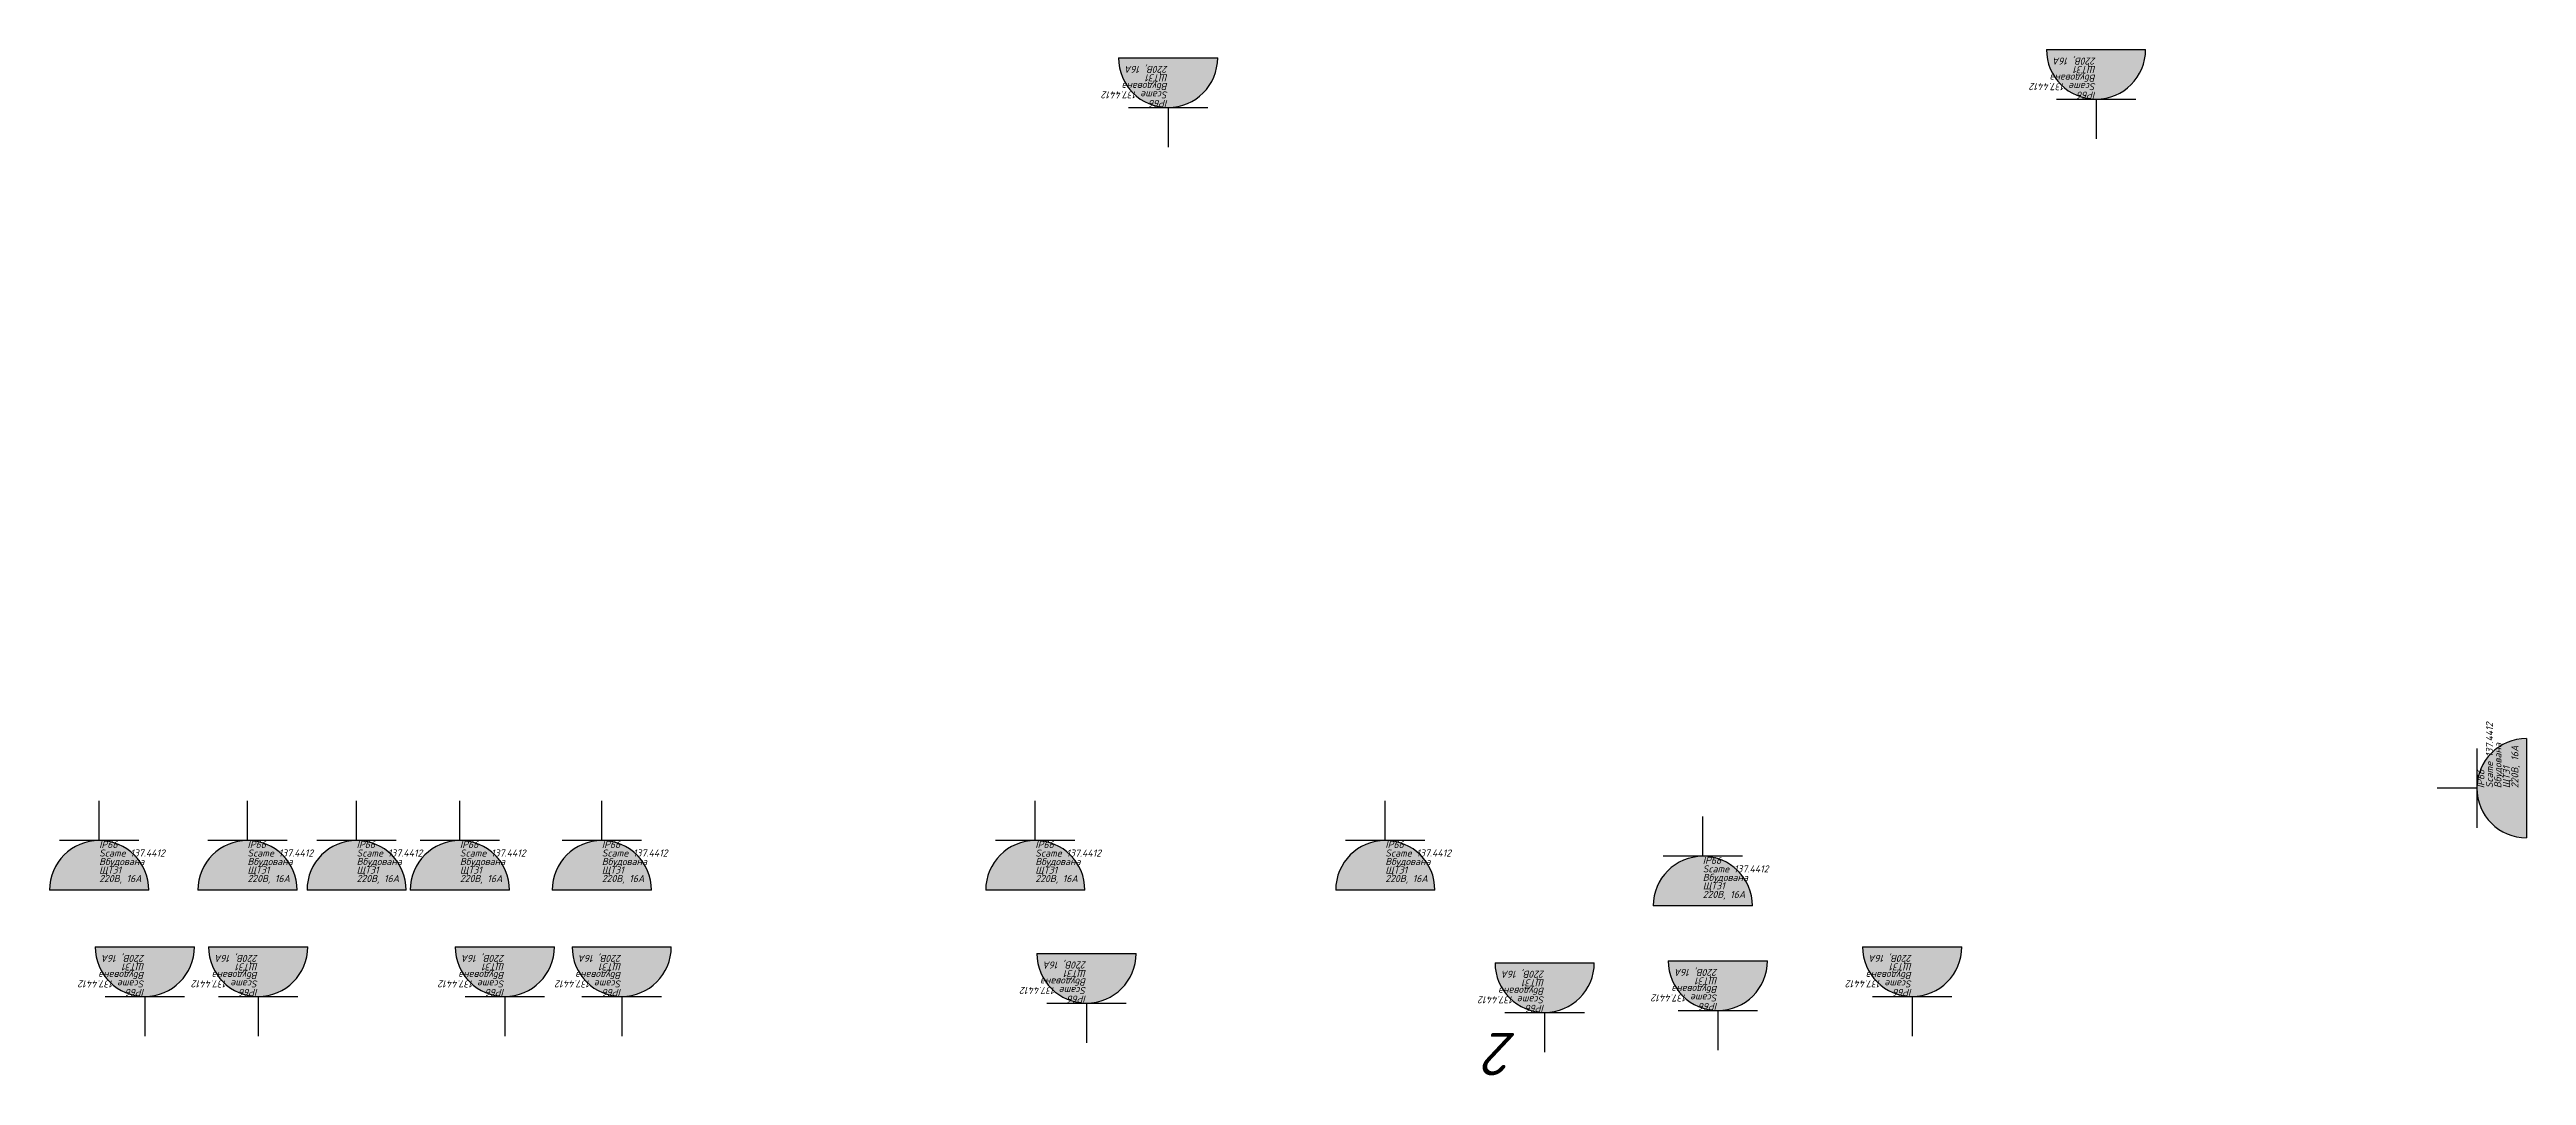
# Model space of a CAD drawing. Header units: millimetres. Extents: x -164867 to 807677, y -316775 to 513985.
# Drawn here: x 178947 to 187685, y -177386 to -173769 of the extents above; entities that cross this region are included whole.
import ezdxf
from ezdxf.enums import TextEntityAlignment as Align

# ---------------------------------------------------------------- set-up
doc = ezdxf.new("R2010")
doc.units = ezdxf.units.MM
doc.layers.add('E_Hidden atributes', color=2, linetype='Continuous', plot=False)
doc.layers.add('E_Обладнання', color=84, linetype='Continuous', lineweight=35)
doc.styles.add('GOST 2.304', font='isocpeui.ttf')
doc.styles.add('orientation to layout', font='isocpeui.ttf')

# ---------------------------------------------------------------- blocks, each defined once
blk = doc.blocks.new('*U507')
h = blk.add_hatch(color=0)
h.dxf.hatch_style = 1
h.paths.add_polyline_path([(175, 100, 1), (-175, 100)])
at = {"color": 0, "linetype": 'Continuous', "lineweight": 30}
for p, q in [((0, 275), (0, 415)), ((0, 275), (0, 415)), ((0, 275), (0, 415)), ((140, 275), (-140, 275)), ((175, 100), (-175, 100))]:
    blk.add_line(p, q, dxfattribs=at)
blk.add_arc((0, 100), 175, 0, 180, dxfattribs=at)
at = {"color": 0, "style": 'orientation to layout'}
blk.add_attdef('AMOUNT', text='', height=150, dxfattribs=at).set_placement((147.2, 422.2), align=Align.MIDDLE_CENTER)
at = {"layer": 'E_Hidden atributes', "style": 'GOST 2.304'}
for tag, p in [('IP', (0, 248.2)), ('INSTALATION', (0, 188.2)), ('LOCATION', (0, 158.2)), ('VENDOR', (0, 218.2)), ('COLOR', (0, 100)), ('VOLTAGE_CURRENT', (0, 128.2))]:
    blk.add_attdef(tag, p, '', height=25, dxfattribs=at)

msp = doc.modelspace()

# ---------------------------------------------------------------- block references
at = {"layer": 'E_Обладнання'}
for p, rotation, values in [((186166.27, -173669.03), 180, {'INSTALATION': 'Вбудована', 'IP': 'IP66', 'VENDOR': 'Scame 137.4412', 'LOCATION': 'ЩТЗ1', 'VOLTAGE_CURRENT': '220В, 16А'}), ((182892.62, -173698.23), 180, {'INSTALATION': 'Вбудована', 'IP': 'IP66', 'VENDOR': 'Scame 137.4412', 'LOCATION': 'ЩТЗ1', 'VOLTAGE_CURRENT': '220В, 16А'}), ((187784.71, -176373.36), 90, {'INSTALATION': 'Вбудована', 'IP': 'IP66', 'VENDOR': 'Scame 137.4412', 'LOCATION': 'ЩТЗ1', 'VOLTAGE_CURRENT': '220В, 16А'}), ((179282.69, -176832.81), 180, {'INSTALATION': 'Вбудована', 'IP': 'IP66', 'VENDOR': 'Scame 137.4412', 'LOCATION': 'ЩТЗ1', 'VOLTAGE_CURRENT': '220В, 16А'}), ((179682.69, -176832.81), 180, {'INSTALATION': 'Вбудована', 'IP': 'IP66', 'VENDOR': 'Scame 137.4412', 'LOCATION': 'ЩТЗ1', 'VOLTAGE_CURRENT': '220В, 16А'}), ((180552.69, -176832.81), 180, {'INSTALATION': 'Вбудована', 'IP': 'IP66', 'VENDOR': 'Scame 137.4412', 'LOCATION': 'ЩТЗ1', 'VOLTAGE_CURRENT': '220В, 16А'}), ((180965.14, -176832.81), 180, {'INSTALATION': 'Вбудована', 'IP': 'IP66', 'VENDOR': 'Scame 137.4412', 'LOCATION': 'ЩТЗ1', 'VOLTAGE_CURRENT': '220В, 16А'}), ((185517.89, -176832.68), 180, {'INSTALATION': 'Вбудована', 'IP': 'IP66', 'VENDOR': 'Scame 137.4412', 'LOCATION': 'ЩТЗ1', 'VOLTAGE_CURRENT': '220В, 16А'}), ((182604.95, -176856.06), 180, {'INSTALATION': 'Вбудована', 'IP': 'IP66', 'VENDOR': 'Scame 137.4412', 'LOCATION': 'ЩТЗ1', 'VOLTAGE_CURRENT': '220В, 16А'}), ((184221.16, -176888.81), 180, {'AMOUNT': '2', 'INSTALATION': 'Вбудована', 'IP': 'IP66', 'VENDOR': 'Scame 137.4412', 'LOCATION': 'ЩТЗ1', 'VOLTAGE_CURRENT': '220В, 16А'}), ((184832.16, -176882.25), 180, {'INSTALATION': 'Вбудована', 'IP': 'IP66', 'VENDOR': 'Scame 137.4412', 'LOCATION': 'ЩТЗ1', 'VOLTAGE_CURRENT': '220В, 16А'})]:
    msp.add_blockref('*U507', p, dxfattribs=dict(at, rotation=rotation)).add_auto_attribs(values)
for p in [(179121.76, -176832.54), (179645.04, -176832.54), (180030.04, -176832.54), (180394.39, -176832.54), (180895.04, -176832.54), (182424.31, -176832.68), (183658.99, -176832.54), (184778.88, -176888.54)]:
    msp.add_blockref('*U507', p, dxfattribs=at).add_auto_attribs({'INSTALATION': 'Вбудована', 'IP': 'IP66', 'VENDOR': 'Scame 137.4412', 'LOCATION': 'ЩТЗ1', 'VOLTAGE_CURRENT': '220В, 16А'})

doc.saveas('drawing.dxf')
